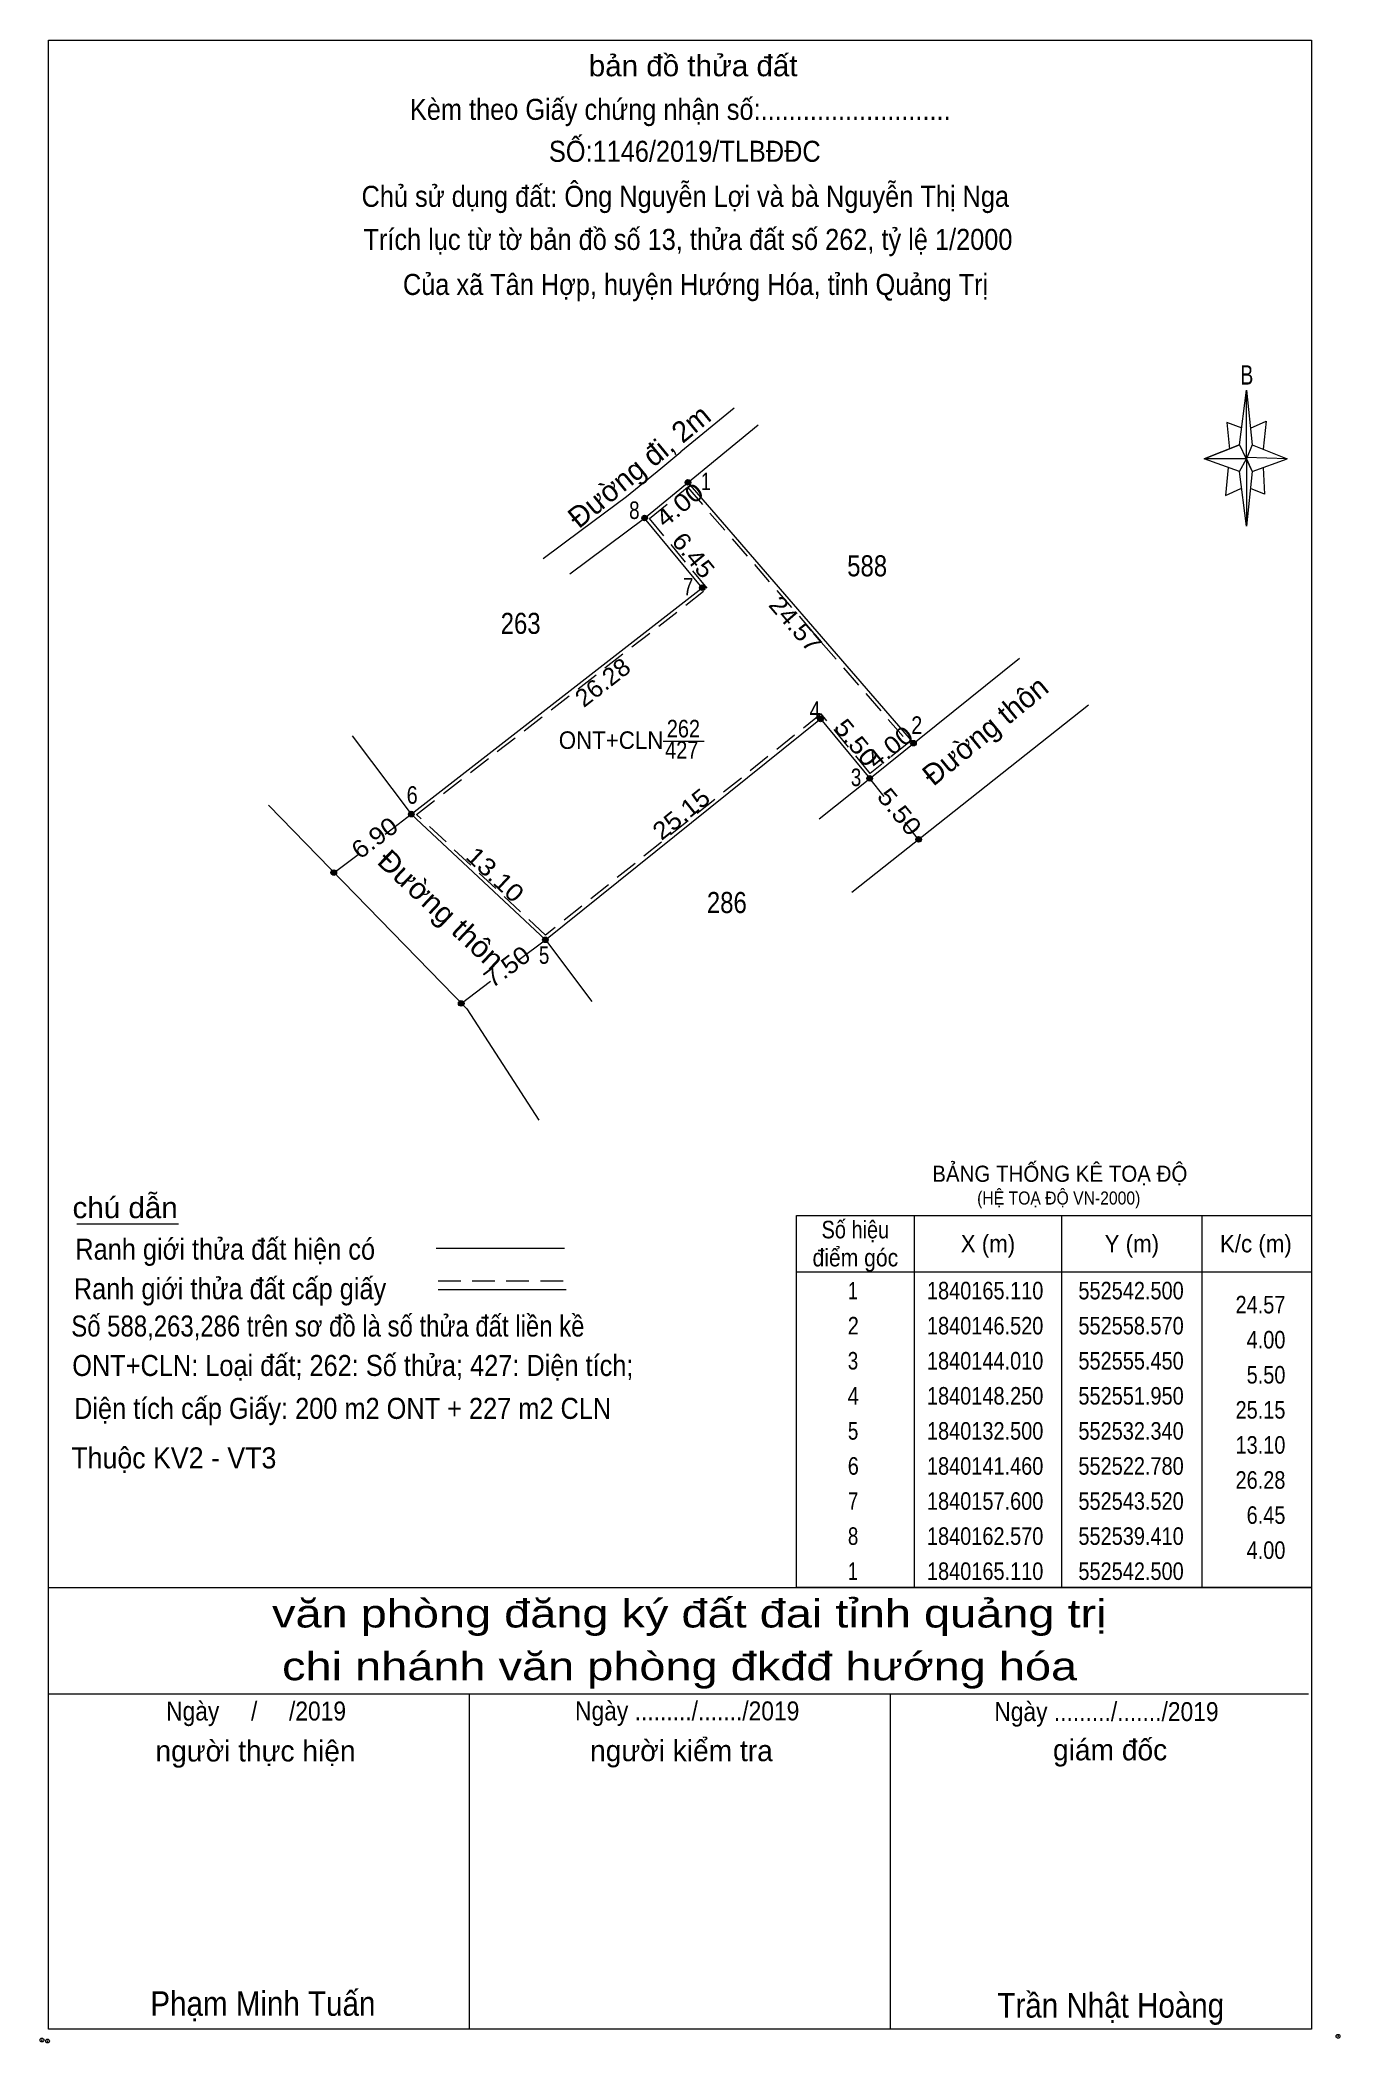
# Model space of a CAD drawing. Header units: metres. Extents: x 551905 to 552571, y 1840057 to 1840425.
# Drawn here: x 552337 to 552429.7, y 1840274 to 1840416.8 of the extents above; entities that cross this region are included whole.
import ezdxf
from ezdxf.enums import TextEntityAlignment as Align

# ---------------------------------------------------------------- set-up
doc = ezdxf.new("R2010")
doc.units = ezdxf.units.M
doc.header["$LTSCALE"] = 0.54
doc.header["$PDMODE"] = 32
doc.header["$PDSIZE"] = 0.27
doc.linetypes.add('MEDIUM_DASHED', pattern=[4.5, 3, -1.5])
doc.linetypes.add('SHORT_DASHED', pattern=[2.7, 1.5, -1.2])
for name, color, linetype, lineweight in [('1', 7, 'Continuous', 13), ('17', 7, 'Continuous', 13), ('28', 7, 'SHORT_DASHED', 13), ('3', 7, 'Continuous', 13), ('5', 7, 'Continuous', 13), ('6', 7, 'Continuous', 13), ('63', 7, 'Continuous', 13)]:
    doc.layers.add(name, color=color, linetype=linetype, lineweight=lineweight)
doc.layers.add('32', color=7, linetype='Continuous')

msp = doc.modelspace()

# ---------------------------------------------------------------- texts
at = {"layer": '1'}
for s, width, p in [('262', 0.85, (552382.865, 1840367.09)), ('ONT+CLN', 0.95, (552377.71, 1840366.27)), ('427', 0.85, (552382.745, 1840365.57))]:
    msp.add_text(s, height=1.25, dxfattribs=dict(at, width=width)).set_placement(p, align=Align.CENTER)
for s, height, width, p in [('BẢNG THỐNG KÊ TOẠ ĐỘ ', 1.15, 0.95, (552400.6, 1840335.41)), ('(HỆ TOẠ ĐỘ VN-2000)', 0.93, 0.9, (552403.8, 1840333.79))]:
    msp.add_text(s, height=height, dxfattribs=dict(at, width=width)).set_placement(p)
at = {"layer": '28', "width": 1.1}
for s, rotation, p in [('6.90', 37.169, (552361.2374, 1840359.4353)), ('7.50', 37.053, (552370.6734, 1840350.2475))]:
    msp.add_text(s, height=1.25, rotation=rotation, dxfattribs=at).set_placement(p, align=Align.CENTER)
at = {"layer": '3'}
for s, p in [('Đường đi, 2m', (552380.1887, 1840385.8413)), ('Đường thôn', (552404.8487, 1840366.9845))]:
    msp.add_text(s, height=1.5, rotation=39.42, dxfattribs=at).set_placement(p, align=Align.CENTER)
at = {"layer": '3', "width": 1.15}
msp.add_text('5.50', height=1.25, rotation=309.539, dxfattribs=at).set_placement((552397.7835, 1840361.3979), align=Align.CENTER)
at = {"layer": '32', "width": 0.85}
for s, p in [('588', (552395.96, 1840378.57)), ('263', (552371.265, 1840374.47)), ('286', (552385.96, 1840354.57))]:
    msp.add_text(s, height=1.5, dxfattribs=at).set_placement(p, align=Align.CENTER)
at = {"layer": '5'}
for s, height, width, p in [('bản đồ thửa đất', 1.5, 1.05, (552383.56, 1840414.22)), ('Kèm theo Giấy chứng nhận số:...........................', 1.5, 0.9, (552382.64, 1840411.11)), ('SỐ:1146/2019/TLBĐĐC', 1.5, 0.9, (552382.965, 1840408.12)), ('Chủ sử dụng đất: Ông Nguyễn Lợi và bà Nguyễn Thị Nga', 1.5, 0.9, (552383, 1840404.91)), ('Trích lục từ tờ bản đồ số 13, thửa đất số 262, tỷ lệ 1/2000 ', 1.5, 0.9, (552383.44, 1840401.84)), ('Của xã Tân Hợp, huyện Hướng Hóa, tỉnh Quảng Trị', 1.5, 0.9, (552383.73, 1840398.63)), ('B', 1.378, 0.75, (552423.02, 1840392.24)), ('văn phòng đăng ký đất đai tỉnh quảng trị', 2, 1.25, (552383.285, 1840303.64)), ('chi nhánh văn phòng đkđđ hướng hóa', 2, 1.25, (552382.595, 1840299.88)), ('Ngày     /     /2019', 1.35, 0.9, (552352.41, 1840297.01)), ('Ngày ........./......./2019', 1.35, 0.9, (552383.135, 1840297.02)), ('Ngày ........./......./2019', 1.35, 0.9, (552413.015, 1840296.97)), ('Phạm Minh Tuấn', 1.75, 0.9, (552352.895, 1840275.96)), ('Trần Nhật Hoàng', 1.75, 0.9, (552413.325, 1840275.83))]:
    msp.add_text(s, height=height, dxfattribs=dict(at, width=width)).set_placement(p, align=Align.CENTER)
for s, p in [('người thực hiện', (552352.37, 1840294.09)), ('người kiểm tra', (552382.725, 1840294.11)), ('giám đốc', (552413.275, 1840294.17))]:
    msp.add_text(s, height=1.5, dxfattribs=at).set_placement(p, align=Align.CENTER)
at = {"layer": '6'}
for s, width, p in [('chú dẫn', 1.05, (552339.33, 1840332.82)), ('Ranh giới thửa đất hiện có ', 0.9, (552339.53, 1840329.86)), ('Ranh giới thửa đất cấp giấy', 0.9, (552339.42, 1840327.04)), ('Số 588,263,286 trên sơ đồ là số thửa đất liền kề', 0.85, (552339.24, 1840324.38)), ('ONT+CLN: Loại đất; 262: Số thửa; 427: Diện tích;', 0.9, (552339.31, 1840321.57)), ('Diện tích cấp Giấy: 200 m2 ONT + 227 m2 CLN', 0.9, (552339.44, 1840318.51)), ('Thuộc KV2 - VT3', 0.95, (552339.24, 1840314.98))]:
    msp.add_text(s, height=1.5, dxfattribs=dict(at, width=width)).set_placement(p)
at = {"layer": '63'}
for s, width, p in [(' 1', 0.75, (552384.82, 1840384.72)), (' 8', 0.8, (552379.74, 1840382.66)), (' 7', 0.8, (552383.58, 1840377.21)), (' 4', 0.85, (552392.64, 1840368.41)), (' 2', 0.85, (552399.89, 1840367.34)), (' 3', 0.8, (552395.54, 1840363.62)), (' 6', 0.85, (552363.93, 1840362.36)), (' 5', 0.8, (552373.31, 1840350.95)), ('24.57', 0.85, (552425.77, 1840326.03)), ('4.00', 0.85, (552425.77, 1840323.53)), ('5.50', 0.85, (552425.77, 1840321.03)), ('25.15', 0.85, (552425.77, 1840318.53)), ('13.10', 0.85, (552425.77, 1840316.03)), ('26.28', 0.85, (552425.77, 1840313.53)), ('6.45', 0.85, (552425.77, 1840311.03)), ('4.00', 0.85, (552425.77, 1840308.53))]:
    msp.add_text(s, height=1.25, dxfattribs=dict(at, width=width)).set_placement(p, align=Align.RIGHT)
for s, height, rotation, width, p in [('4.00', 1.25, 39.42, 1.15, (552382.9831, 1840383.1791)), ('6.45', 1.25, 309.589, 1.1, (552383.0988, 1840379.6783)), ('24.57', 1.25, 310.842, 1.1, (552390.3725, 1840374.7587)), ('26.28', 1.25, 37.89, 1.05, (552377.4962, 1840370.5178)), ('5.50', 1.25, 309.539, 1.15, (552394.7035, 1840366.3279)), ('4.00', 1.25, 38.816, 1.1, (552397.9682, 1840365.9073)), ('25.15', 1.25, 38.77, 1.1, (552383.0986, 1840361.1366)), ('Đường thôn', 1.5, 316.856, 1.05, (552365.0821, 1840354.2634)), ('13.10', 1.25, 316.856, 1.15, (552369.0226, 1840356.8574))]:
    msp.add_text(s, height=height, rotation=rotation, dxfattribs=dict(at, width=width)).set_placement(p, align=Align.CENTER)
for s, width, p in [('Số hiệu', 0.85, (552395.12, 1840331.38)), ('X (m)', 0.95, (552404.57, 1840330.38)), ('Y (m)', 0.95, (552414.825, 1840330.38)), ('K/c (m)', 0.95, (552423.665, 1840330.38)), ('điểm góc', 0.9, (552395.12, 1840329.38)), (' 1', 0.75, (552394.77, 1840327.03)), ('1840165.110', 0.85, (552404.37, 1840327.03)), ('552542.500', 0.85, (552414.77, 1840327.03)), (' 2', 0.85, (552394.775, 1840324.53)), ('1840146.520', 0.85, (552404.37, 1840324.53)), ('552558.570', 0.85, (552414.77, 1840324.53)), (' 3', 0.8, (552394.765, 1840322.03)), ('1840144.010', 0.85, (552404.37, 1840322.03)), ('552555.450', 0.85, (552414.77, 1840322.03)), (' 4', 0.85, (552394.77, 1840319.53)), ('1840148.250', 0.85, (552404.37, 1840319.53)), ('552551.950', 0.85, (552414.77, 1840319.53)), (' 5', 0.8, (552394.775, 1840317.03)), ('1840132.500', 0.85, (552404.37, 1840317.03)), ('552532.340', 0.85, (552414.77, 1840317.03)), (' 6', 0.85, (552394.775, 1840314.53)), ('1840141.460', 0.85, (552404.37, 1840314.53)), ('552522.780', 0.85, (552414.77, 1840314.53)), (' 7', 0.8, (552394.775, 1840312.03)), ('1840157.600', 0.85, (552404.37, 1840312.03)), ('552543.520', 0.85, (552414.77, 1840312.03)), (' 8', 0.8, (552394.775, 1840309.53)), ('1840162.570', 0.85, (552404.37, 1840309.53)), ('552539.410', 0.85, (552414.77, 1840309.53)), (' 1', 0.75, (552394.77, 1840307.03)), ('1840165.110', 0.85, (552404.37, 1840307.03)), ('552542.500', 0.85, (552414.77, 1840307.03))]:
    msp.add_text(s, height=1.25, dxfattribs=dict(at, width=width)).set_placement(p, align=Align.CENTER)

# ---------------------------------------------------------------- hatches: boundary and pattern name
at = {"layer": '63'}
for points in [[(552383.39, 1840385.27, 1), (552382.99, 1840385.27, 1)], [(552380.3, 1840382.73, 1), (552379.9, 1840382.73, 1)], [(552384.41, 1840377.76, 1), (552384.01, 1840377.76, 1)], [(552392.84, 1840368.41, 1), (552392.44, 1840368.41, 1)], [(552399.46, 1840366.68, 1), (552399.06, 1840366.68, 1)], [(552396.34, 1840364.17, 1), (552395.94, 1840364.17, 1)], [(552363.67, 1840361.62, 1), (552363.27, 1840361.62, 1)], [(552399.83, 1840359.82, 1), (552399.43, 1840359.82, 1)], [(552358.1491, 1840357.4525, 1), (552357.7491, 1840357.4525, 1)], [(552373.23, 1840352.66, 1), (552372.83, 1840352.66, 1)], [(552367.23, 1840348.13, 1), (552366.83, 1840348.13, 1)]]:
    msp.add_hatch(color=256, dxfattribs=at).paths.add_polyline_path(points)

# ---------------------------------------------------------------- linework, layer by layer
at = {"layer": '1', "linetype": 'MEDIUM_DASHED'}
msp.add_lwpolyline([(552383.16, 1840384.92), (552398.9, 1840366.71), (552396.18, 1840364.52), (552392.68, 1840368.76), (552373.04, 1840352.99), (552363.85, 1840361.6), (552384.57, 1840377.72), (552380.45, 1840382.7)], close=True, dxfattribs=at)
at = {"layer": '17'}
msp.add_line((552339.64, 1840332.41), (552346.88, 1840332.41), dxfattribs=at)
at = {"layer": '3'}
for p, q in [((552386.49, 1840390.57), (552382.69, 1840387.45)), ((552380.1, 1840382.73), (552388.2, 1840389.37)), ((552381.26, 1840386.27), (552382.69, 1840387.45)), ((552378.8, 1840384.26), (552381.26, 1840386.27)), ((552375.58, 1840381.86), (552378.8, 1840384.26)), ((552383.19, 1840385.27), (552399.26, 1840366.68)), ((552383.19, 1840385.27), (552399.26, 1840366.68)), ((552374.76, 1840378.75), (552380.1, 1840382.73)), ((552372.87, 1840379.84), (552375.58, 1840381.86)), ((552396.14, 1840364.17), (552406.81, 1840372.74)), ((552373.03, 1840352.66), (552392.64, 1840368.41)), ((552373.03, 1840352.66), (552392.64, 1840368.41)), ((552392.64, 1840368.41), (552396.14, 1840364.17)), ((552392.64, 1840368.41), (552396.14, 1840364.17)), ((552394.88, 1840356.06), (552411.73, 1840369.4)), ((552359.25, 1840367.19), (552363.47, 1840361.62)), ((552392.55, 1840361.29), (552396.14, 1840364.17)), ((552363.47, 1840361.62), (552373.03, 1840352.66)), ((552373.03, 1840352.66), (552376.35, 1840348.27))]:
    msp.add_line(p, q, dxfattribs=at)
for points in [[(552363.47, 1840361.62), (552384.21, 1840377.76), (552380.1, 1840382.73)], [(552363.47, 1840361.62), (552384.21, 1840377.76), (552380.1, 1840382.73)], [(552353.29, 1840362.26), (552367.42, 1840347.73), (552372.56, 1840339.81)]]:
    msp.add_lwpolyline(points, dxfattribs=at)
at = {"layer": '5'}
for p, q in [((552422.49, 1840387.94), (552422.99, 1840391.84)), ((552422.49, 1840386.04), (552419.99, 1840386.94)), ((552423.39, 1840387.94), (552425.89, 1840386.94)), ((552423.39, 1840386.04), (552422.99, 1840382.14)), ((552424.19, 1840386.34), (552424.29, 1840384.44)), ((552424.29, 1840384.44), (552423.29, 1840384.84)), ((552337.62, 1840306.5), (552427.62, 1840306.5)), ((552337.62, 1840298.9), (552427.42, 1840298.9)), ((552337.62, 1840298.9), (552427.42, 1840298.9)), ((552337.62, 1840298.9), (552427.42, 1840298.9)), ((552367.62, 1840275), (552367.62, 1840298.9)), ((552397.62, 1840275), (552397.62, 1840298.9))]:
    msp.add_line(p, q, dxfattribs=at)
for points in [[(552337.62, 1840416.8), (552427.62, 1840416.8), (552427.62, 1840275), (552337.62, 1840275)], [(552422.99, 1840391.84), (552423.39, 1840387.94), (552422.99, 1840386.94)], [(552422.99, 1840386.94), (552419.99, 1840386.94), (552422.49, 1840387.94), (552423.39, 1840386.04), (552425.89, 1840386.94), (552422.99, 1840387.04)], [(552422.99, 1840386.94), (552422.99, 1840382.14), (552422.49, 1840386.04)]]:
    msp.add_lwpolyline(points, close=True, dxfattribs=at)
for points in [[(552422.69, 1840389.14), (552421.59, 1840389.54), (552421.79, 1840387.64)], [(552423.29, 1840389.14), (552424.39, 1840389.64), (552424.19, 1840387.64)], [(552422.99, 1840386.94), (552422.49, 1840387.94), (552419.99, 1840386.94)], [(552422.99, 1840386.94), (552423.39, 1840386.04), (552425.89, 1840386.94)], [(552421.69, 1840386.34), (552421.49, 1840384.34), (552422.59, 1840384.84)], [(552427.62, 1840275), (552337.62, 1840275), (552337.62, 1840298.9)]]:
    msp.add_lwpolyline(points, dxfattribs=at)
for p in [(552337.15, 1840274.23), (552337.55, 1840274.16)]:
    msp.add_point(p, dxfattribs=at)
at = {"layer": '6'}
for p, q in [((552365.24, 1840330.67), (552374.38, 1840330.67)), ((552365.38, 1840327.74), (552374.52, 1840327.74))]:
    msp.add_line(p, q, dxfattribs=at)
at = {"layer": '6', "linetype": 'MEDIUM_DASHED'}
msp.add_line((552365.38, 1840328.36), (552374.58, 1840328.36), dxfattribs=at)
at = {"layer": '6'}
msp.add_point((552429.52, 1840274.5), dxfattribs=at)
at = {"layer": '63'}
for p, q in [((552381.43, 1840366.82), (552384.35, 1840366.82)), ((552397.18, 1840362.88), (552396.14, 1840364.17)), ((552361.6, 1840360.2), (552363.47, 1840361.62)), ((552399.63, 1840359.82), (552398.66, 1840361.03)), ((552357.97, 1840357.45), (552359.77, 1840358.81)), ((552371.17, 1840351.25), (552373.03, 1840352.66)), ((552367.03, 1840348.13), (552369.12, 1840349.71)), ((552399.32, 1840333), (552399.32, 1840306.5)), ((552409.82, 1840333), (552409.82, 1840306.5)), ((552419.82, 1840333), (552419.82, 1840306.5)), ((552390.92, 1840329), (552427.62, 1840329))]:
    msp.add_line(p, q, dxfattribs=at)
msp.add_lwpolyline([(552390.92, 1840333), (552427.62, 1840333), (552427.62, 1840306.5), (552390.92, 1840306.5)], close=True, dxfattribs=at)
for centre in [(552383.19, 1840385.27), (552380.1, 1840382.73), (552384.21, 1840377.76), (552392.64, 1840368.41), (552399.26, 1840366.68), (552396.14, 1840364.17), (552363.47, 1840361.62), (552399.63, 1840359.82), (552357.9491, 1840357.4525), (552373.03, 1840352.66), (552367.03, 1840348.13)]:
    msp.add_circle(centre, 0.2, dxfattribs=at)

msp.set_redraw_order([(e.dxf.handle, doc.entitydb.next_handle()) for e in msp.query("TEXT MTEXT ATTDEF DIMENSION ARC_DIMENSION")])  # texts and dimensions are drawn at this point

doc.saveas('drawing.dxf')
